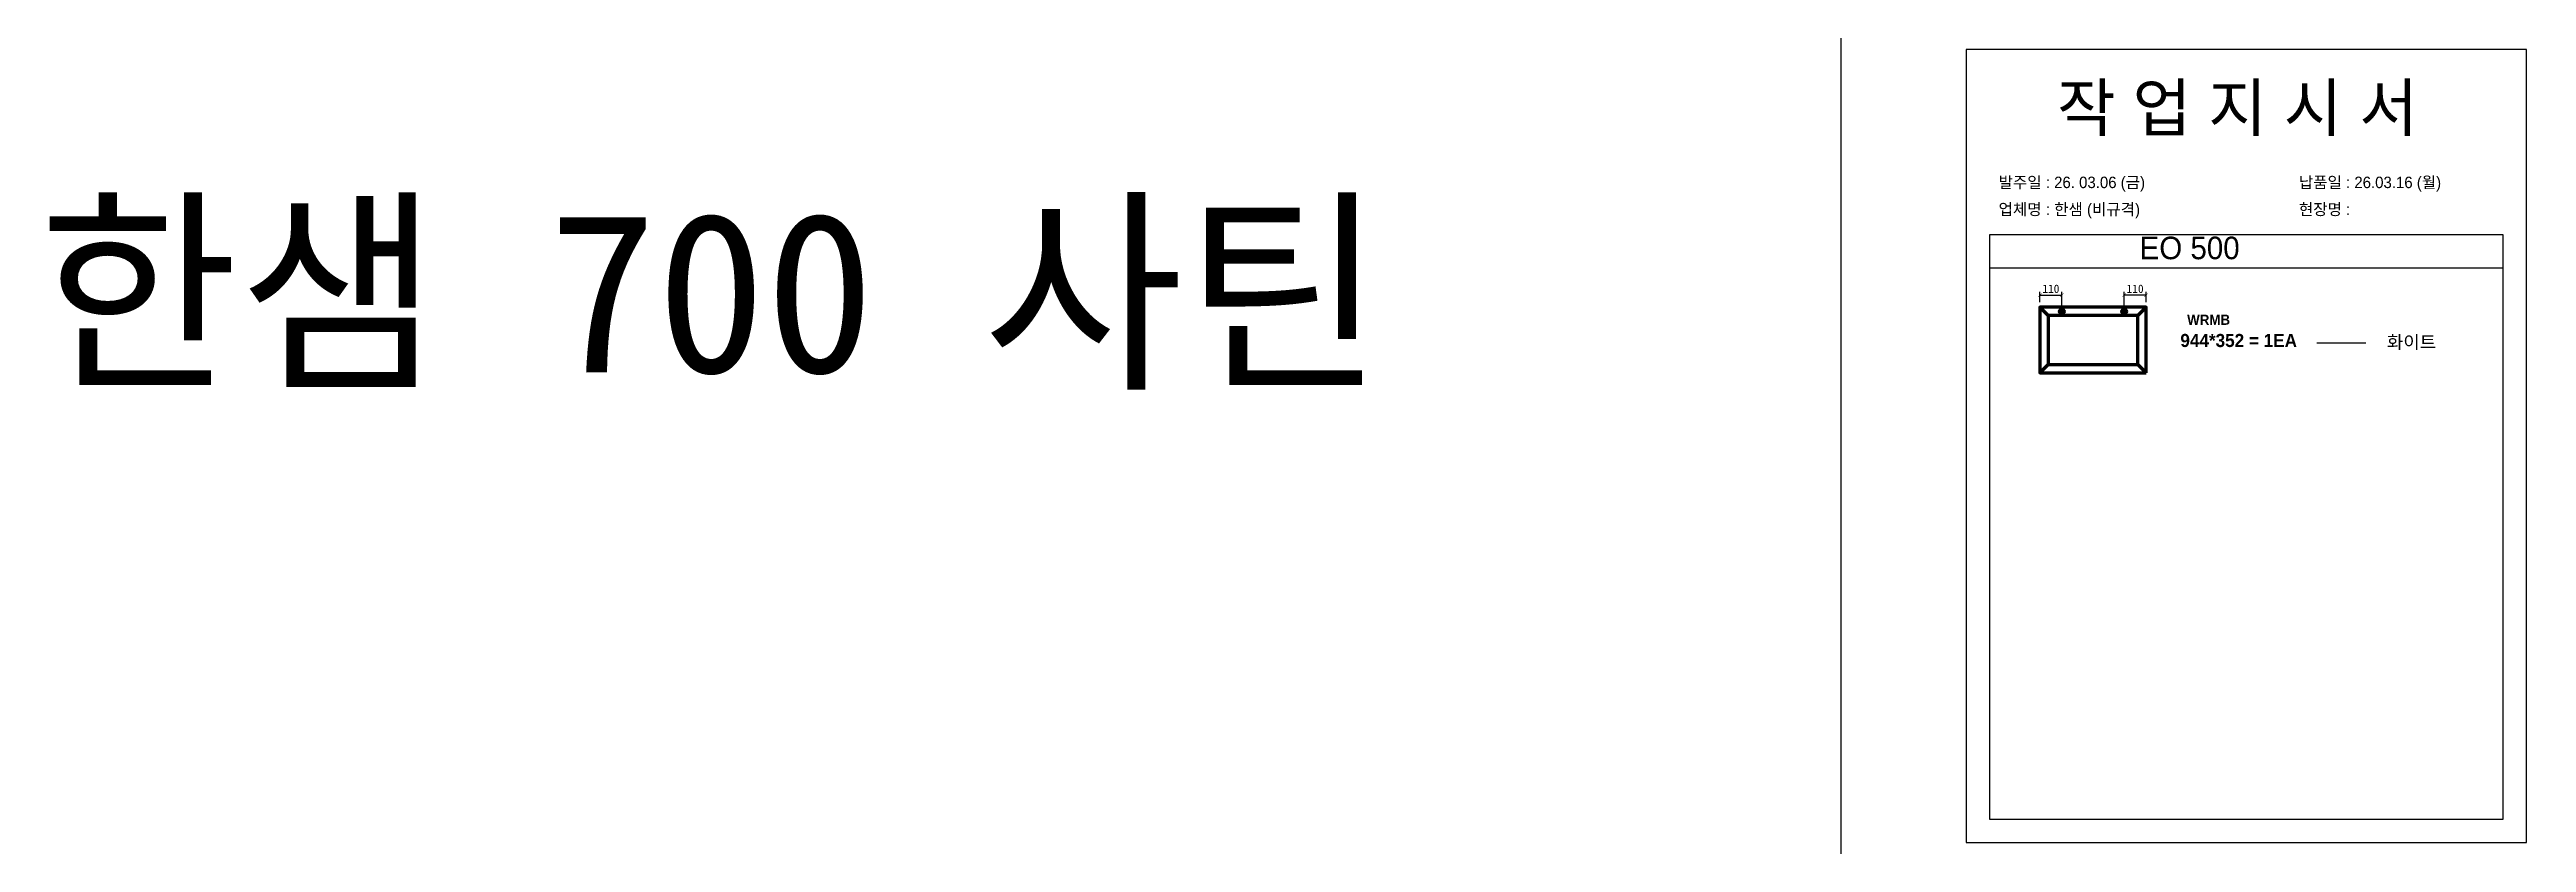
# Model space of a CAD drawing. Header units: millimetres. Extents: x -44117 to 256353, y -2095463 to 65325.
# Drawn here: x 104930 to 112354, y -762921 to -760545 of the extents above; entities that cross this region are included whole.
import ezdxf

# ---------------------------------------------------------------- set-up
doc = ezdxf.new("R2010")
doc.units = ezdxf.units.MM
doc.header["$LTSCALE"] = 10
doc.layers.add('Layer1', color=7, linetype='Continuous', lineweight=70)
doc.styles.add('MtX_Gulim', font='')
doc.styles.get('MtX_Gulim').set_extended_font_data('Gulim', bold=True)
doc.dimstyles.new('ISO-25', dxfattribs={"dimtxt": 2.5, "dimasz": 2.5, "dimexe": 1, "dimexo": 1, "dimtad": 1, "dimtxsty": 'Standard', "dimblk": 'ARCHTICK', "dimcen": 2.5, "dimadec": 0, "dimazin": 0, "dimtfac": 1, "dimtmove": 0, "dimatfit": 3, "dimfxl": 0, "dimarcsym": 0})

msp = doc.modelspace()

# ---------------------------------------------------------------- texts
at = {"linetype": 'Continuous', "style": 'MtX_Gulim'}
msp.add_text('WRMB', height=30.555632, dxfattribs=at).set_placement((111337.28578, -761370.44321))
at = {"attachment_point": 1}
for s, width, gutter_width, heights, insert, char_height in [('{\\fGulim|b0|i0|c129|p50;작 업 지 시 서}', 3307.3198183, 12.5, [-155.84554], (110947.23734, -760649.62177), 140), ('\\pt11;{\\fGulim|b0|i0|c129|p50;발주일 : 26. 03.06 (금)}', 3307.3198183, 12.5, [34.50412], (110772.02799, -760926.3422), 34.3), ('{\\fGulim|b0|i0|c129|p50;납품일 : 26.03.16 (월)}', 3307.3198183, 12.5, [35.09023], (111672.00597, -760926.3422), 34.3), ('{\\f굴림|b0|i0|c129|p50;한샘} 700 {\\f굴림|b0|i0|c129|p50;사틴}', 5072.1082947, 2395.6482, [-533.35869], (104895.62473, -761034.05699), 479.1296392), ('{\\fGulim|b0|i0|c129|p50;업체명 : 한샘 (비규격)}', 3307.3198183, 12.5, [36.11279], (110772.02799, -761006.99837), 34.3), ('{\\fGulim|b0|i0|c129|p50;현장명 : }', 3307.3198183, 12.5, [-38.2735], (111672.00597, -761006.99837), 34.3), ('{\\fGulim|b0|i0|c129|p50;EO 500}', 1597.0710432, 6.03612, [-69.31494], (111194.78675, -761106.1577), 67.6045736), ('{\\f굴림|b1|i0|c129|p50;944*352 = 1EA}', 11862.5631537, 152.56307, [758.13502], (111317.0366, -761397.60609), 39.2305043), ('{\\f굴림|b1|i0|c129|p50;화이트}', 11862.5631537, 152.56307, [-43.58945], (111936.00225, -761402.65898), 39.2305043)]:
    msp.add_mtext_dynamic_manual_height_columns(s, width=width, gutter_width=gutter_width, heights=heights, dxfattribs=dict(at, insert=insert, char_height=char_height))

# ---------------------------------------------------------------- blocks, each defined once
blk = doc.blocks.new('_ArchTick')
at = {"color": 0, "linetype": 'ByBlock', "const_width": 0.15}
blk.add_lwpolyline([(-0.5, -0.5), (0.5, 0.5)], dxfattribs=at)
blk = doc.blocks.new('*D5046')
at = {"color": 0, "lineweight": -2}
for p, q in [((110896.1, -761302.9), (110896.1, -761271.2)), ((110896.1, -761281.2), (110961.8, -761281.2)), ((110961.8, -761315.4), (110961.8, -761271.2))]:
    blk.add_line(p, q, dxfattribs=at)
at = {"layer": 'Defpoints', "color": 0}
for p in [(110896.1, -761317.9), (110961.8, -761281.2), (110961.8, -761330.4)]:
    blk.add_point(p, dxfattribs=at)
at = {"color": 0, "lineweight": -2, "xscale": 10, "yscale": 10, "zscale": 10, "rotation": 180}
blk.add_blockref('_ArchTick', (110896.1, -761281.2), dxfattribs=at)
at = {"color": 0, "lineweight": -2, "xscale": 10, "yscale": 10, "zscale": 10}
blk.add_blockref('_ArchTick', (110961.8, -761281.2), dxfattribs=at)
at = {"color": 0, "insert": (110928.9, -761262.5), "char_height": 25, "attachment_point": 5}
blk.add_mtext('110', dxfattribs=at)
blk = doc.blocks.new('*D5047')
at = {"color": 0, "lineweight": -2}
for p, q in [((111148.3, -761315.4), (111148.3, -761271.2)), ((111214, -761281.2), (111148.3, -761281.2)), ((111214, -761302.9), (111214, -761271.2))]:
    blk.add_line(p, q, dxfattribs=at)
at = {"layer": 'Defpoints', "color": 0}
for p in [(111148.3, -761281.2), (111148.3, -761330.4), (111214, -761317.9)]:
    blk.add_point(p, dxfattribs=at)
at = {"color": 0, "lineweight": -2, "xscale": 10, "yscale": 10, "zscale": 10, "rotation": 180}
blk.add_blockref('_ArchTick', (111148.3, -761281.2), dxfattribs=at)
at = {"color": 0, "lineweight": -2, "xscale": 10, "yscale": 10, "zscale": 10}
blk.add_blockref('_ArchTick', (111214, -761281.2), dxfattribs=at)
at = {"color": 0, "insert": (111181.2, -761262.5), "char_height": 25, "attachment_point": 5}
blk.add_mtext('110', dxfattribs=at)

# ---------------------------------------------------------------- dimensions: what is measured, and where the dimension line sits
dim = msp.add_linear_dim(base=(110961.82138, -761281.21175), p1=(110896.07278, -761317.85406), p2=(110961.82138, -761330.392), angle=180, text='110', dimstyle='ISO-25', override={"dimscale": 10, "dimasz": 1, "dimexo": 1.5, "dimtxsty": 'Standard'})
dim.commit()
dim.dimension.update_dxf_attribs({"geometry": '*D5046', "text_midpoint": (110928.94708, -761262.46175)})
dim = msp.add_linear_dim(base=(111148.29569, -761281.21175), p1=(111214.04429, -761317.85406), p2=(111148.29569, -761330.392), text='110', dimstyle='ISO-25', override={"dimscale": 10, "dimasz": 1, "dimexo": 1.5, "dimtxsty": 'Standard'})
dim.commit()
dim.dimension.update_dxf_attribs({"geometry": '*D5047', "text_midpoint": (111181.16999, -761262.46175)})

# ---------------------------------------------------------------- linework, layer by layer
for p, q in [((112284.43074, -761100.62899), (110744.43074, -761100.62899)), ((112284.43074, -761200.62899), (110744.43074, -761200.62899)), ((111726.4987, -761423.86453), (111872.90629, -761423.86453))]:
    msp.add_line(p, q)
at = {"color": 1}
for p in [(110300.49669, 21924.9366), (110300.49669, 14161.07811), (110300.49669, 18584.38997), (110300.49669, 10820.53148), (110300.49669, 18627.87121), (110300.49669, 10864.01272), (110300.49669, 15287.32457), (110300.49669, 7523.46608), (110300.49669, 3746.75115), (110300.49669, 21924.9366), (110300.49669, 14161.07811), (110300.49669, 18584.38997), (110300.49669, 10820.53148), (110300.49669, 18627.87121), (110300.49669, 10864.01272), (110300.49669, 15287.32457), (110300.49669, 7523.46608), (110300.49669, 3746.75115), (110300.49669, 21924.9366), (110300.49669, 14161.07811), (110300.49669, 18584.38997), (110300.49669, 10820.53148), (110300.49669, 18627.87121), (110300.49669, 10864.01272), (110300.49669, 15287.32457), (110300.49669, 7523.46608), (110300.49669, 3746.75115), (110300.49669, 21924.9366), (110300.49669, 14161.07811), (110300.49669, 18584.38997), (110300.49669, 10820.53148), (110300.49669, 18627.87121), (110300.49669, 10864.01272), (110300.49669, 15287.32457), (110300.49669, 7523.46608), (110300.49669, 3746.75115), (110300.49669, 21924.9366), (110300.49669, 14161.07811), (110300.49669, 18584.38997), (110300.49669, 10820.53148), (110300.49669, 18627.87121), (110300.49669, 10864.01272), (110300.49669, 15287.32457), (110300.49669, 7523.46608), (110300.49669, 3746.75115), (110300.49669, 21924.9366), (110300.49669, 14161.07811), (110300.49669, 18584.38997), (110300.49669, 10820.53148), (110300.49669, 18627.87121), (110300.49669, 10864.01272), (110300.49669, 15287.32457), (110300.49669, 7523.46608), (110300.49669, 3746.75115), (110300.49669, 21924.9366), (110300.49669, 14161.07811), (110300.49669, 18584.38997), (110300.49669, 10820.53148), (110300.49669, 18627.87121), (110300.49669, 10864.01272), (110300.49669, 15287.32457), (110300.49669, 7523.46608), (110300.49669, 3746.75115), (110300.49669, 21924.9366), (110300.49669, 14161.07811), (110300.49669, 18584.38997), (110300.49669, 10820.53148), (110300.49669, 18627.87121), (110300.49669, 10864.01272), (110300.49669, 15287.32457), (110300.49669, 7523.46608), (110300.49669, 3746.75115), (110300.49669, 21924.9366), (110300.49669, 14161.07811), (110300.49669, 18584.38997), (110300.49669, 10820.53148), (110300.49669, 18627.87121), (110300.49669, 10864.01272), (110300.49669, 15287.32457), (110300.49669, 7523.46608), (110300.49669, 3746.75115), (110300.49669, 21924.9366), (110300.49669, 14161.07811), (110300.49669, 18584.38997), (110300.49669, 10820.53148), (110300.49669, 18627.87121), (110300.49669, 10864.01272), (110300.49669, 15287.32457), (110300.49669, 7523.46608), (110300.49669, 3746.75115), (110300.49669, 12702.87182), (110300.49669, 4939.01333), (110300.49669, 9362.32519), (110300.49669, 1598.4667), (110300.49669, 9405.80642), (110300.49669, 1641.94794), (110300.49669, 6065.25979), (110300.49669, -1698.5987), (110300.49669, -5475.31363), (110300.49669, 12702.87182), (110300.49669, 4939.01333), (110300.49669, 9362.32519), (110300.49669, 1598.4667), (110300.49669, 9405.80642), (110300.49669, 1641.94794), (110300.49669, 6065.25979), (110300.49669, -1698.5987), (110300.49669, -5475.31363), (110300.49669, 12702.87182), (110300.49669, 4939.01333), (110300.49669, 9362.32519), (110300.49669, 1598.4667), (110300.49669, 9405.80642), (110300.49669, 1641.94794), (110300.49669, 6065.25979), (110300.49669, -1698.5987), (110300.49669, -5475.31363), (110300.49669, 12702.87182), (110300.49669, 4939.01333), (110300.49669, 9362.32519), (110300.49669, 1598.4667), (110300.49669, 9405.80642), (110300.49669, 1641.94794), (110300.49669, 6065.25979), (110300.49669, -1698.5987), (110300.49669, -5475.31363), (110300.49669, 12702.87182), (110300.49669, 4939.01333), (110300.49669, 9362.32519), (110300.49669, 1598.4667), (110300.49669, 9405.80642), (110300.49669, 1641.94794), (110300.49669, 6065.25979), (110300.49669, -1698.5987), (110300.49669, -5475.31363)]:
    msp.add_xline(p, (0, 1), dxfattribs=at)
msp.add_lwpolyline([(110674.43074, -762921.45926), (112354.43074, -762921.45926), (112354.43074, -760545.45926), (110674.43074, -760545.45926)], close=True)
msp.add_lwpolyline([(110744.43074, -761100.62899), (110744.43074, -762851.45926), (112284.43074, -762851.45926), (112284.43074, -761100.62899)])
at = {"layer": 'Layer1'}
for p, q in [((110920.62283, -761342.40411), (110896.07278, -761317.85406)), ((110951.61688, -761330.392), (110972.02589, -761330.392)), ((111158.50019, -761330.392), (111138.09118, -761330.392)), ((111214.04429, -761317.85406), (111189.49424, -761342.40411)), ((111189.49424, -761342.40411), (111214.04429, -761317.85406)), ((110920.62283, -761489.7044), (110896.07278, -761514.25445)), ((111214.04429, -761514.25445), (111189.49424, -761489.7044))]:
    msp.add_line(p, q, dxfattribs=at)
for points in [[(111214.04429, -761514.25445), (111214.04429, -761317.85406), (110896.07278, -761317.85406), (110896.07278, -761514.25445)], [(110961.82138, -761320.1875), (110961.82138, -761340.5965)], [(111148.29569, -761320.1875), (111148.29569, -761340.5965)], [(111189.49424, -761489.7044), (111189.49424, -761342.40411), (110920.62283, -761342.40411), (110920.62283, -761489.7044)]]:
    msp.add_lwpolyline(points, close=True, dxfattribs=at)
for centre in [(110961.82138, -761330.392), (111148.29569, -761330.392)]:
    msp.add_circle(centre, 6.803, dxfattribs=at)

msp.set_redraw_order([(e.dxf.handle, doc.entitydb.next_handle()) for e in msp.query("TEXT MTEXT ATTDEF DIMENSION ARC_DIMENSION")])  # texts and dimensions are drawn at this point

doc.saveas('drawing.dxf')
